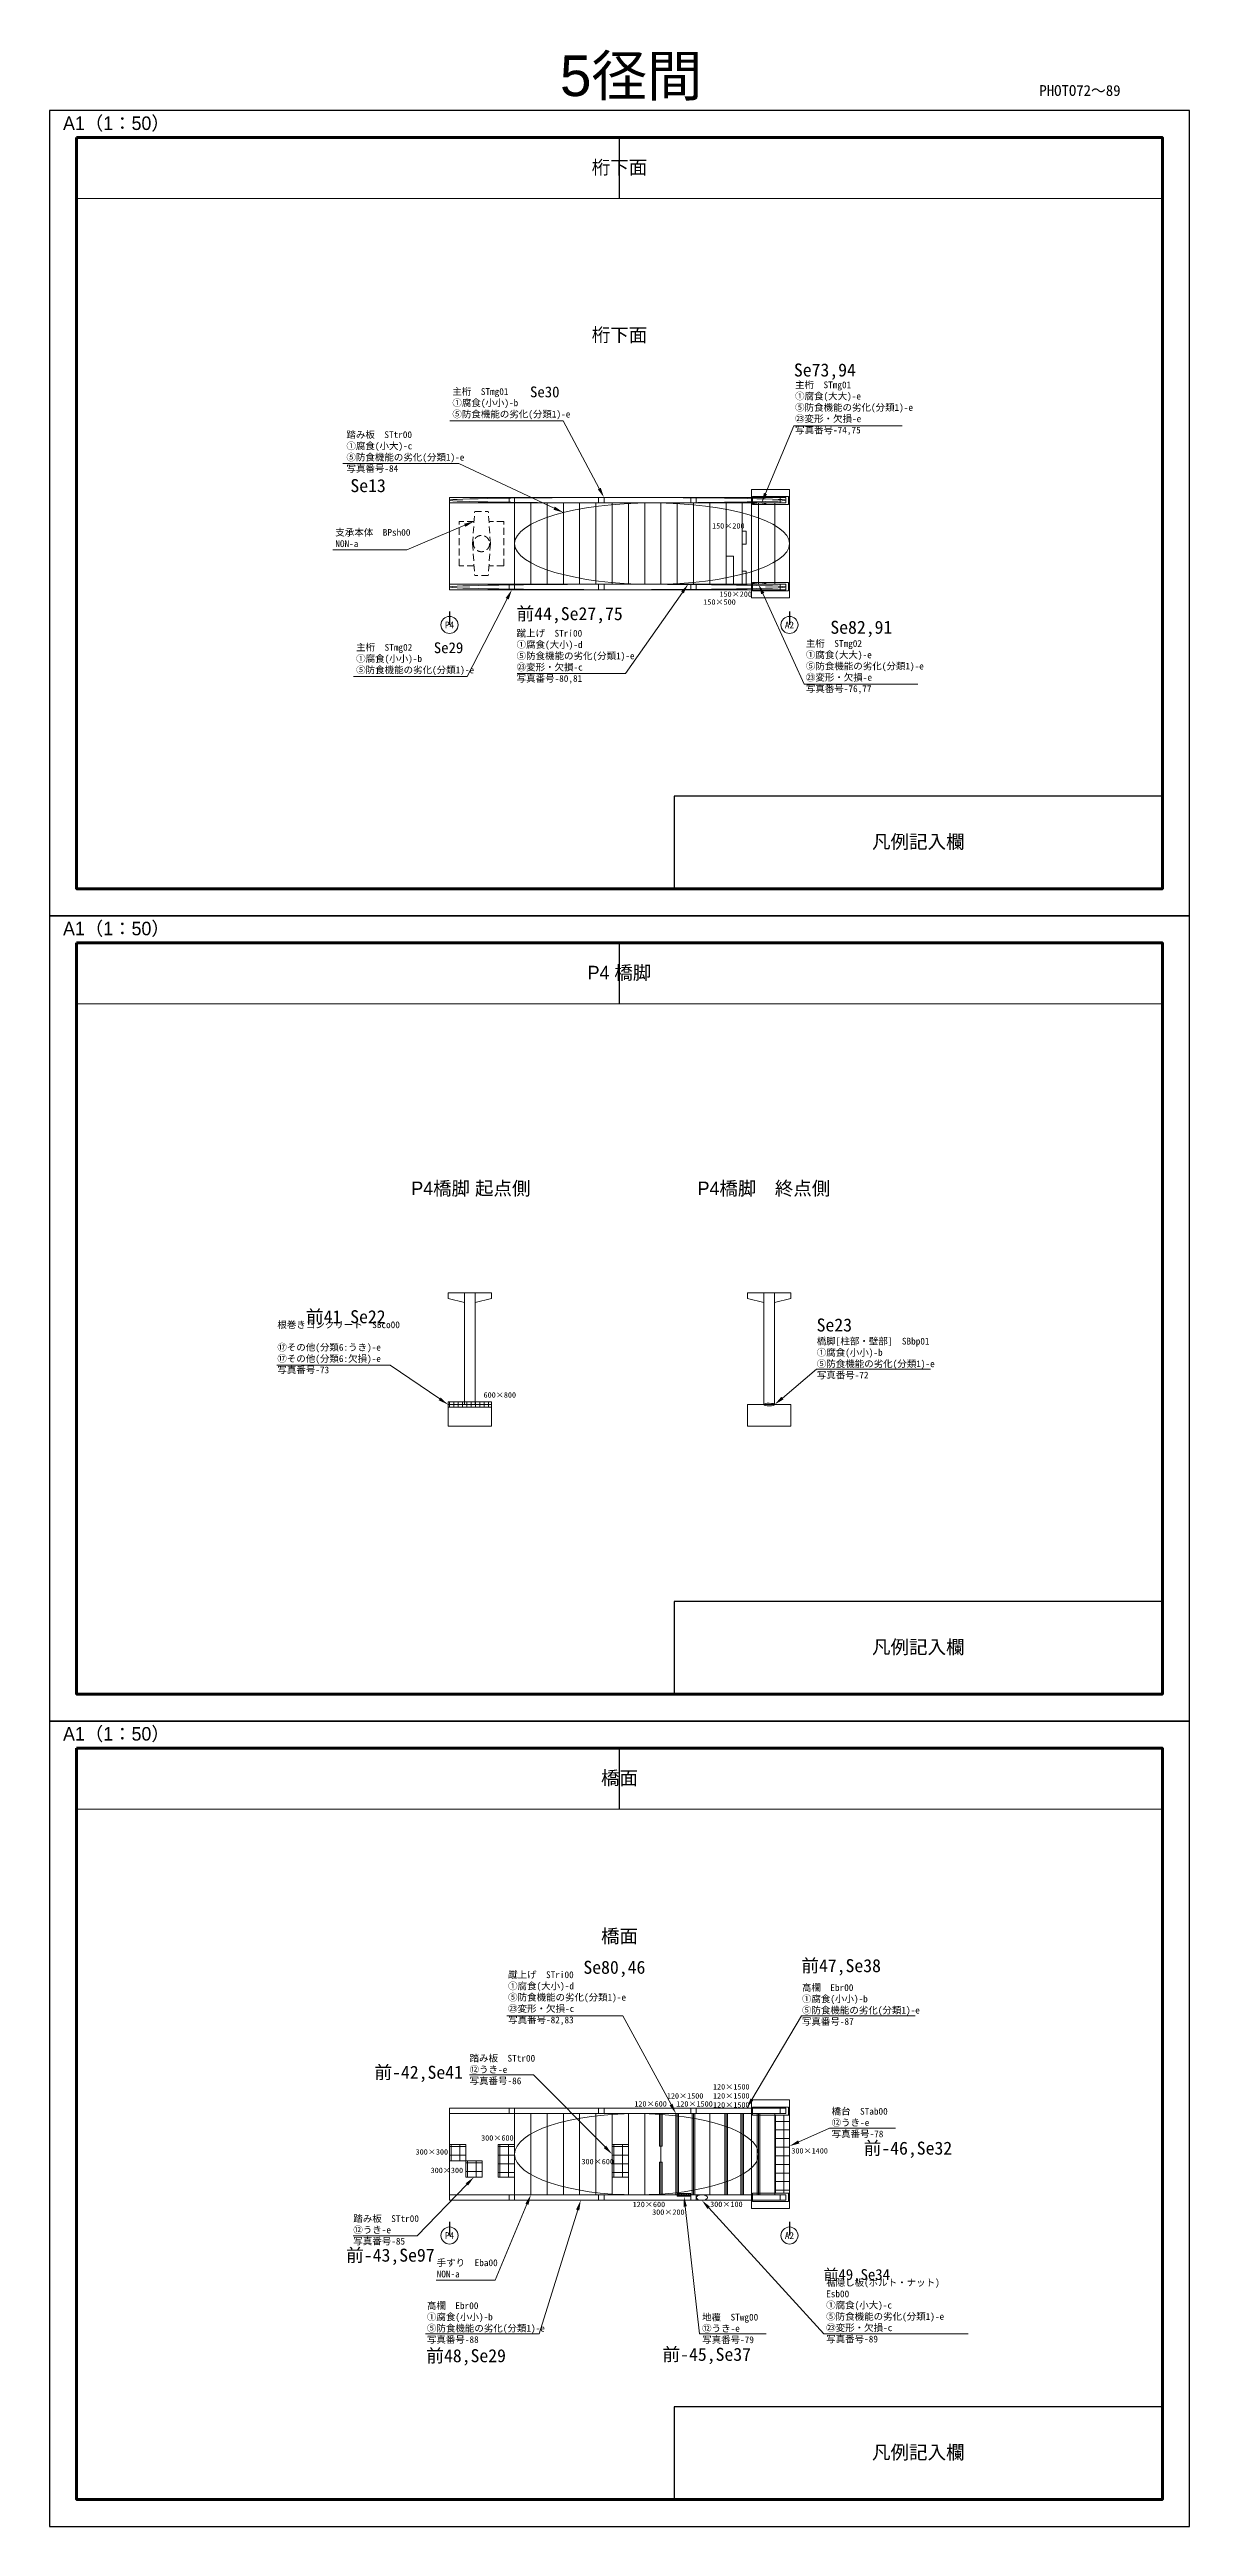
# Model space of a CAD drawing. Header units: millimetres. Extents: x 1420435 to 1630685, y -90750 to 107450.
# Drawn here: x 1588635 to 1630685, y -90750 to 600 of the extents above; entities that cross this region are included whole.
import ezdxf
from ezdxf import colors
from ezdxf.entities.mleader import LeaderData, LeaderLine
from ezdxf.math import Vec2, Vec3

# ---------------------------------------------------------------- set-up
doc = ezdxf.new("R2010")
doc.units = ezdxf.units.MM
doc.linetypes.add('DASHED', pattern=[19.05, 12.7, -6.35])
doc.layers.get('Defpoints').update_dxf_attribs({"color": 4})
for name, color, linetype, lineweight in [('D-DCR-HCH1', 7, 'Continuous', 13), ('D-MTR-FRAM', 7, 'Continuous', 13), ('D-STR', 1, 'Continuous', 13), ('D-STR-HTXT', 7, 'Continuous', 13), ('D-STR-TXT', 7, 'Continuous', 13), ('D-TTL', 2, 'Continuous', 140)]:
    doc.layers.add(name, color=color, linetype=linetype, lineweight=lineweight)
doc.styles.add('MS ゴシック', font='MS Gothic.ttf')
doc.styles.add('MSゴシック', font='MS Gothic.ttf')
doc.styles.get("Standard").update_dxf_attribs({"font": 'arial.ttf'})

msp = doc.modelspace()

# ---------------------------------------------------------------- texts
at = {"layer": 'D-STR-HTXT'}
msp.add_text('5径間', height=1500, dxfattribs=at).set_placement((1607461, -1117))
at = {"layer": 'D-STR-HTXT', "color": 1, "char_height": 250, "attachment_point": 7, "style": 'MSゴシック'}
for s, width, gutter_width, insert in [('主桁\u3000STmg01\\P①腐食(小小)-b\\P⑤防食機能の劣化(分類1)-e\\P\u3000', 5003.85, 50, (1603495, -13388)), ('主桁\u3000STmg01\\P①腐食(大大)-e\\P⑤防食機能の劣化(分類1)-e\\P㉓変形・欠損-e\\P写真番号-74,75', 5003.85, 50, (1616137, -13623)), ('\\pxt4,5;踏み板\u3000STtr00\u3000\\P\\ptz;①腐食(小大)-c\\P⑤防食機能の劣化(分類1)-e\\P写真番号-84', 5003.85, 50, (1599587, -15008)), ('蹴上げ\u3000STri00\u3000\\P①腐食(大小)-d\\P⑤防食機能の劣化(分類1)-e\\P㉓変形・欠損-c\\P写真番号-80,81', 5003.85, 50, (1605865, -22785)), ('主桁\u3000STmg02\\P①腐食(小小)-b\\P⑤防食機能の劣化(分類1)-e\\P\u3000', 5003.85, 50, (1599946, -22823)), ('主桁\u3000STmg02\\P①腐食(大大)-e\\P⑤防食機能の劣化(分類1)-e\\P㉓変形・欠損-e\\P写真番号-76,77\u3000', 5003.85, 50, (1616535, -23162)), ('橋脚[柱部・壁部]\u3000SBbp01\u3000\\P①腐食(小小)-b\\P⑤防食機能の劣化(分類1)-e\\P写真番号-72', 5003.85, 50, (1616937, -48440)), ('蹴上げ\u3000STri00\u3000\\P①腐食(大小)-d\\P⑤防食機能の劣化(分類1)-e\\P㉓変形・欠損-c\\P写真番号-82,83', 4536.57, 25, (1605551, -72259)), ('踏み板\u3000STtr00\u3000\\P⑫うき-e\\P\\pxt12;写真番号-85', 5003.85, 50, (1599841, -80383)), ('地覆\u3000STwg00\u3000\\P⑫うき-e\\P\\pxt12;写真番号-79', 5003.85, 50, (1612708, -84018))]:
    msp.add_mtext_dynamic_manual_height_columns(s, width=width, gutter_width=gutter_width, heights=[0], dxfattribs=dict(at, insert=insert))
at = {"layer": 'D-STR-HTXT', "char_height": 250, "attachment_point": 7, "style": 'MSゴシック'}
for s, width, gutter_width, insert in [('支承本体\u3000BPsh00\u3000\\PNON-a', 5751.12, 50, (1599178, -17754)), ('根巻きコンクリート\u3000SBco00\u3000\\P⑰その他(分類6:うき)-e\\P⑰その他(分類6:欠損)-e\\P写真番号-73', 4536.57, 25, (1597039, -48251)), ('高欄\u3000Ebr00\u3000\\P①腐食(小小)-b\\P⑤防食機能の劣化(分類1)-e\\P\\pxt12;写真番号-87\u3000', 5003.85, 50, (1616389, -72281)), ('踏み板\u3000STtr00\u3000\\P⑫うき-e\\P\\pxt12;写真番号-86', 5003.85, 50, (1604130, -74469)), ('橋台\u3000STab00\u3000\\P⑫うき-e\\P写真番号-78', 5003.85, 50, (1617484, -76427)), ('手すり\u3000Eba00\u3000\\PNON-a', 5751.12, 50, (1602917, -81570)), ('裾隠し板(ボルト・ナット)\u3000Esb00\\P①腐食(小大)-c\\P⑤防食機能の劣化(分類1)-e\\P㉓変形・欠損-c\\P写真番号-89', 5003.85, 50, (1617284, -83992)), ('高欄\u3000Ebr00\u3000\\P①腐食(小小)-b\\P⑤防食機能の劣化(分類1)-e\\P\\pxt12;写真番号-88', 5003.85, 50, (1602556, -84012))]:
    msp.add_mtext_dynamic_manual_height_columns(s, width=width, gutter_width=gutter_width, heights=[0], dxfattribs=dict(at, insert=insert))
at = {"layer": 'D-STR-TXT', "char_height": 500, "attachment_point": 5, "style": 'MS ゴシック'}
for s, insert in [('{\\fMS PGothic|b0|i0|c128|p50;桁下面}', (1609660, -3771)), ('{\\fMS PGothic|b0|i0|c128|p50;桁下面}', (1609660, -9952)), ('{\\fMS PGothic|b0|i0|c128|p50;P4 橋脚}', (1609660, -33471)), ('{\\fMS PGothic|b0|i0|c128|p50;P4橋脚 起点側}', (1604179, -41430)), ('{\\fMS PGothic|b0|i0|c128|p50;P4橋脚\u3000終点側}', (1614990, -41430)), ('{\\fMS PGothic|b0|i0|c128|p50;橋面}', (1609660, -63171)), ('{\\fMS PGothic|b0|i0|c128|p50;橋面}', (1609660, -69004))]:
    msp.add_mtext(s, dxfattribs=dict(at, insert=insert))
at = {"layer": 'D-STR-TXT', "color": 1, "char_height": 200, "attachment_point": 5, "style": 'MSゴシック'}
for s, insert in [('150×200', (1613674, -16969)), ('150×500', (1613350, -19778)), ('150×200', (1613947, -19486)), ('120×1500', (1612081, -74871)), ('120×1500\\P120×1500\\P120×1500', (1613784, -74871)), ('120×600', (1610807, -75166)), ('120×1500', (1612428, -75167)), ('300×300', (1602738, -76938)), ('300×300', (1603292, -77619)), ('120×600', (1610745, -78874)), ('300×200', (1611464, -79158))]:
    msp.add_mtext_dynamic_manual_height_columns(s, width=4536.57, gutter_width=25, heights=[0], dxfattribs=dict(at, insert=insert))
at = {"layer": 'D-STR-TXT', "attachment_point": 5, "style": 'MSゴシック'}
for s, width, gutter_width, insert, char_height in [('P4', 7776.97, 42.9, (1603390, -20621), 250), ('A2', 7776.97, 42.9, (1615930, -20621), 250), ('600×800', 4536.57, 25, (1605245, -49023), 200), ('300×600', 4536.57, 25, (1605156, -76423), 200), ('300×600', 4536.57, 25, (1608856, -77294), 200), ('300×1400', 4536.57, 25, (1616674, -76899), 200), ('300×100', 4536.57, 25, (1613604, -78869), 200), ('P4', 7776.97, 42.9, (1603390, -80021), 250), ('A2', 7776.97, 42.9, (1615930, -80021), 250)]:
    msp.add_mtext_dynamic_manual_height_columns(s, width=width, gutter_width=gutter_width, heights=[0], dxfattribs=dict(at, insert=insert, char_height=char_height))
at = {"layer": 'Defpoints', "style": 'MS ゴシック'}
for s, p in [('PHOTO72～89', (1625149, -1111)), ('Se30', (1606359, -12227)), ('Se29', (1602810, -21662)), ('前49,Se34\u3000', (1617190, -81659))]:
    msp.add_text(s, height=400, dxfattribs=at).set_placement(p)
at = {"layer": 'Defpoints', "char_height": 500}
for s, insert, attachment_point, style in [('{\\fMS PGothic|b0|i0|c128|p50;A1（1：50）}', (1589135, -2150), 4, 'MS ゴシック'), ('{\\fMS PGothic|b0|i0|c128|p50;凡例記入欄}', (1620682, -28643), 5, 'MSゴシック'), ('{\\fMS PGothic|b0|i0|c128|p50;A1（1：50）}', (1589135, -31850), 4, 'MS ゴシック'), ('{\\fMS PGothic|b0|i0|c128|p50;凡例記入欄}', (1620682, -58343), 5, 'MSゴシック'), ('{\\fMS PGothic|b0|i0|c128|p50;A1（1：50）}', (1589135, -61550), 4, 'MS ゴシック'), ('{\\fMS PGothic|b0|i0|c128|p50;凡例記入欄}', (1620682, -88043), 5, 'MSゴシック')]:
    msp.add_mtext(s, dxfattribs=dict(at, insert=insert, attachment_point=attachment_point, style=style))
at = {"layer": 'Defpoints', "char_height": 480, "attachment_point": 1, "style": 'MS ゴシック'}
for s, width, heights, insert in [('Se73,94', 4258.34, [481], (1616094, -10978)), ('Se13', 4258.34, [481], (1599733, -15243)), ('前44,Se27,75', 4258.34, [481], (1605860, -19965)), ('Se82,91', 4258.34, [481], (1617438, -20468)), ('前41 Se22', 6308.21, [685], (1598092, -45894)), ('Se23', 4258.34, [481], (1616932, -46199)), ('Se80,46', 6308.21, [685], (1608328, -69888)), ('前47,Se38', 6349.39, [968], (1616364, -69827)), ('前-42,Se41', 9024.11, [711], (1600618, -73760)), ('前-46,Se32 ', 5824.7, [899], (1618665, -76558)), ('前-43,Se97', 9024.11, [711], (1599574, -80505)), ('前48,Se29', 6349.39, [968], (1602531, -84212)), ('前-45,Se37', 9024.11, [711], (1611244, -84162))]:
    msp.add_mtext_dynamic_manual_height_columns(s, width=width, gutter_width=80, heights=heights, dxfattribs=dict(at, insert=insert))

# ---------------------------------------------------------------- hatches: boundary and pattern name
at = {"layer": 'D-DCR-HCH1'}
h = msp.add_hatch(dxfattribs=at)
h.set_pattern_fill('ANSI37', color=256, scale=50, angle=45)
h.set_pattern_definition([(90, (-230803.2, -108743.49), (-158.75, 0), []), (180, (-230803.2, -108743.49), (0, -158.75), [])])
h.paths.add_polyline_path([(1604937, -49476), (1604937, -49276), (1603337, -49276), (1603337, -49476)])
h = msp.add_hatch(dxfattribs=at)
h.set_pattern_fill('ANSI37', color=256, scale=100, angle=45)
h.set_pattern_definition([(90, (-502315.46, -239957.37), (-317.5, 0), []), (180, (-502315.46, -239957.37), (0, -317.5), [])])
h.paths.add_polyline_path([(1615930, -75581), (1615890, -75581), (1615890, -75581), (1615390, -75581), (1615390, -78461), (1615890, -78461), (1615930, -78461)])
h = msp.add_hatch(dxfattribs=at)
h.set_pattern_fill('ANSI37', color=1, scale=100, angle=45)
h.set_pattern_definition([(90, (-504115.46, -239301.62), (-317.5, 0), []), (180, (-504115.46, -239301.62), (0, -317.5), [])])
h.paths.add_polyline_path([(1603990, -76666), (1603390, -76666), (1603390, -77266), (1603990, -77266)])
h = msp.add_hatch(dxfattribs=at)
h.set_pattern_fill('ANSI37', color=256, scale=100, angle=45)
h.set_pattern_definition([(90, (-502315.46, -239301.62), (-317.5, 0), []), (180, (-502315.46, -239301.62), (0, -317.5), [])])
h.paths.add_polyline_path([(1605790, -76666), (1605190, -76666), (1605190, -77866), (1605790, -77866)])
h = msp.add_hatch(dxfattribs=at)
h.set_pattern_fill('ANSI37', color=256, scale=100, angle=45)
h.set_pattern_definition([(90, (-498115.46, -239301.62), (-317.5, 0), []), (180, (-498115.46, -239301.62), (0, -317.5), [])])
h.paths.add_polyline_path([(1609990, -76666), (1609390, -76666), (1609390, -77866), (1609990, -77866)])
h = msp.add_hatch(dxfattribs=at)
h.set_pattern_fill('ANSI37', color=1, scale=100, angle=45)
h.set_pattern_definition([(90, (-503515.46, -239901.62), (-317.5, 0), []), (180, (-503515.46, -239901.62), (0, -317.5), [])])
h.paths.add_polyline_path([(1604590, -77266), (1603990, -77266), (1603990, -77866), (1604590, -77866)])
h = msp.add_hatch(dxfattribs=at)
h.set_pattern_fill('ANSI37', color=1, scale=20, angle=45)
h.set_pattern_definition([(90, (-501715.456, -240010.93), (-63.5, 0), []), (180, (-501715.456, -240010.93), (-7e-15, -63.5), [])])
h.paths.add_polyline_path([(1612290, -78468), (1611790, -78468), (1611790, -78575), (1612290, -78575)])

# ---------------------------------------------------------------- linework, layer by layer
at = {"layer": 'D-DCR-HCH1', "color": 1}
for points in [[(1614190, -17642), (1614330, -17642), (1614330, -17157), (1614190, -17157)], [(1613590, -19121), (1613869, -19121), (1613869, -18080), (1613590, -18080)], [(1614190, -19121), (1614330, -19121), (1614330, -18636), (1614190, -18636)], [(1611140, -76721), (1611240, -76721), (1611240, -75521), (1611140, -75521)], [(1611740, -78521), (1611840, -78521), (1611840, -75521), (1611740, -75521)], [(1612340, -78521), (1612440, -78521), (1612440, -75521), (1612340, -75521)], [(1613540, -78521), (1613640, -78521), (1613640, -75521), (1613540, -75521)], [(1614140, -78521), (1614240, -78521), (1614240, -75521), (1614140, -75521)], [(1614740, -78521), (1614840, -78521), (1614840, -75521), (1614740, -75521)], [(1603390, -76666), (1603390, -77266), (1603990, -77266), (1603990, -76666)], [(1603990, -77266), (1603990, -77866), (1604590, -77866), (1604590, -77266)], [(1611140, -78521), (1611240, -78521), (1611240, -77321), (1611140, -77321)], [(1611790, -78575), (1612290, -78575), (1612290, -78468), (1611790, -78468)]]:
    msp.add_lwpolyline(points, close=True, dxfattribs=at)
at = {"layer": 'D-DCR-HCH1'}
for points in [[(1603337, -49476), (1604937, -49476), (1604937, -49276), (1603337, -49276)], [(1605190, -76666), (1605190, -77866), (1605790, -77866), (1605790, -76666)], [(1609390, -76666), (1609390, -77866), (1609990, -77866), (1609990, -76666)]]:
    msp.add_lwpolyline(points, close=True, dxfattribs=at)
at = {"layer": 'D-DCR-HCH1', "color": 7}
msp.add_lwpolyline([(1615390, -75581), (1615930, -75581), (1615930, -78461), (1615390, -78461)], close=True, dxfattribs=at)
at = {"layer": 'D-DCR-HCH1', "color": 1}
for centre, major_axis, ratio in [((1609590, -16021), (-6200, 0), 0.016129), ((1610860, -17621), (-5070, 0), 0.295858), ((1614820, -16151), (-250, 0), 0.11421), ((1609590, -19221), (-6200, 0), 0.016129), ((1614820, -19090), (-250, 0), 0.11421), ((1615184, -49375), (-200, 1), 0.249999), ((1610290, -77021), (4500, 0), 0.333333)]:
    msp.add_ellipse(centre, major_axis=major_axis, ratio=ratio, dxfattribs=at)
at = {"layer": 'D-DCR-HCH1'}
msp.add_ellipse((1612698, -78621), major_axis=(-207, 0), ratio=0.482362, dxfattribs=at)
at = {"layer": 'D-MTR-FRAM'}
for points in [[(1589635, -4892), (1589635, -30350), (1629685, -30350), (1629685, -4892)], [(1589635, -34592), (1589635, -60050), (1629685, -60050), (1629685, -34592)], [(1589635, -64292), (1589635, -89750), (1629685, -89750), (1629685, -64292)]]:
    msp.add_lwpolyline(points, close=True, dxfattribs=at)
at = {"layer": 'D-STR', "color": 0}
for p, q in [((1615790, -15921), (1603390, -15921)), ((1603390, -16121), (1603390, -15921)), ((1615790, -16121), (1603390, -16121)), ((1603390, -16121), (1603390, -19121)), ((1605790, -16121), (1605790, -19121)), ((1606390, -16121), (1606390, -19121)), ((1606990, -16121), (1606990, -19121)), ((1607590, -16121), (1607590, -19121)), ((1608190, -16121), (1608190, -19121)), ((1608790, -16121), (1608790, -19121)), ((1609390, -16121), (1609390, -19121)), ((1609990, -16121), (1609990, -19121)), ((1610590, -16121), (1610590, -19121)), ((1611190, -16121), (1611190, -19121)), ((1611790, -16121), (1611790, -19121)), ((1612390, -16121), (1612390, -19121)), ((1612990, -16121), (1612990, -19121)), ((1613590, -16121), (1613590, -19121)), ((1614190, -16121), (1614190, -19121)), ((1614530, -15621), (1615930, -15621)), ((1614530, -15621), (1614530, -15921)), ((1614530, -15921), (1614530, -19321)), ((1615890, -15881), (1614570, -15881)), ((1614570, -16181), (1614570, -15881)), ((1615890, -16181), (1614570, -16181)), ((1614790, -16121), (1614790, -19121)), ((1615390, -16121), (1615390, -19121)), ((1615790, -16121), (1615790, -15921)), ((1615890, -16181), (1615890, -15881)), ((1615930, -15621), (1615930, -19621)), ((1615790, -19121), (1603390, -19121)), ((1603390, -19321), (1603390, -19121)), ((1615890, -19061), (1614570, -19061)), ((1614570, -19061), (1614570, -19361)), ((1615790, -19121), (1615790, -19321)), ((1615890, -19061), (1615890, -19361)), ((1615790, -19321), (1603390, -19321)), ((1614530, -19321), (1614530, -19621)), ((1615930, -19621), (1614530, -19621)), ((1615890, -19361), (1614570, -19361)), ((1603337, -45259), (1604937, -45259)), ((1603337, -45259), (1603337, -45459)), ((1603337, -45459), (1603937, -45609)), ((1604137, -45259), (1603637, -45259)), ((1603937, -49376), (1603937, -45259)), ((1603937, -45259), (1604337, -45259)), ((1604637, -45259), (1604137, -45259)), ((1604337, -49376), (1604337, -45259)), ((1604937, -45459), (1604337, -45609)), ((1604937, -45259), (1604937, -45459)), ((1614384, -45259), (1615984, -45259)), ((1614384, -45259), (1614384, -45459)), ((1614384, -45459), (1614984, -45609)), ((1615184, -45259), (1614684, -45259)), ((1614984, -49376), (1614984, -45259)), ((1614984, -45259), (1615384, -45259)), ((1615684, -45259), (1615184, -45259)), ((1615384, -49376), (1615384, -45259)), ((1615984, -45459), (1615384, -45609)), ((1615984, -45259), (1615984, -45459)), ((1603337, -49376), (1604937, -49376)), ((1604137, -49376), (1604537, -49376)), ((1614384, -49376), (1615984, -49376)), ((1615184, -49376), (1615584, -49376)), ((1615790, -75321), (1603390, -75321)), ((1603390, -75521), (1603390, -75321)), ((1615790, -75521), (1603390, -75521)), ((1603390, -75521), (1603390, -78521)), ((1605790, -75521), (1605790, -78521)), ((1606390, -75521), (1606390, -78521)), ((1606990, -75521), (1606990, -78521)), ((1607590, -75521), (1607590, -78521)), ((1608190, -75521), (1608190, -78521)), ((1608790, -75521), (1608790, -78521)), ((1609390, -75521), (1609390, -78521)), ((1609990, -75521), (1609990, -78521)), ((1610590, -75521), (1610590, -78521)), ((1611190, -75521), (1611190, -78521)), ((1611790, -75521), (1611790, -78521)), ((1612390, -75521), (1612390, -78521)), ((1612990, -75521), (1612990, -78521)), ((1613590, -75521), (1613590, -78521)), ((1614190, -75521), (1614190, -78521)), ((1614530, -75021), (1615930, -75021)), ((1614530, -75021), (1614530, -75321)), ((1614530, -75321), (1614530, -78721)), ((1615890, -75281), (1614570, -75281)), ((1614570, -75581), (1614570, -75281)), ((1615890, -75581), (1614570, -75581)), ((1614790, -75521), (1614790, -78521)), ((1615390, -75521), (1615390, -78521)), ((1615790, -75521), (1615790, -75321)), ((1615890, -75581), (1615890, -75281)), ((1615930, -75021), (1615930, -79021)), ((1615790, -78521), (1603390, -78521)), ((1603390, -78721), (1603390, -78521)), ((1615890, -78461), (1614570, -78461)), ((1614570, -78461), (1614570, -78761)), ((1615790, -78521), (1615790, -78721)), ((1615890, -78461), (1615890, -78761)), ((1615790, -78721), (1603390, -78721)), ((1614530, -78721), (1614530, -79021)), ((1615930, -79021), (1614530, -79021)), ((1615890, -78761), (1614570, -78761))]:
    msp.add_line(p, q, dxfattribs=at)
at = {"layer": 'D-STR', "color": 0, "linetype": 'DASHED', "ltscale": 20}
for p, q in [((1604240, -17621), (1604320, -16441)), ((1604320, -16441), (1604820, -16441)), ((1604900, -17621), (1604820, -16441)), ((1603750, -18441), (1603750, -16801)), ((1604296, -16801), (1603750, -16801)), ((1605390, -16801), (1604845, -16801)), ((1605390, -18441), (1605390, -16801)), ((1604240, -17621), (1604320, -18801)), ((1604900, -17621), (1604820, -18801)), ((1604296, -18441), (1603750, -18441)), ((1604820, -18801), (1604320, -18801)), ((1605390, -18441), (1604845, -18441))]:
    msp.add_line(p, q, dxfattribs=at)
at = {"layer": 'D-STR', "color": 0}
for points in [[(1605790, -16121), (1605590, -16121), (1605590, -15921), (1605790, -15921)], [(1609090, -16121), (1608890, -16121), (1608890, -15921), (1609090, -15921)], [(1612490, -16121), (1612290, -16121), (1612290, -15921), (1612490, -15921)], [(1615790, -16121), (1615590, -16121), (1615590, -15921), (1615790, -15921)], [(1605790, -19121), (1605590, -19121), (1605590, -19321), (1605790, -19321)], [(1609090, -19121), (1608890, -19121), (1608890, -19321), (1609090, -19321)], [(1612490, -19121), (1612290, -19121), (1612290, -19321), (1612490, -19321)], [(1615790, -19121), (1615590, -19121), (1615590, -19321), (1615790, -19321)], [(1603337, -49376), (1604937, -49376), (1604937, -50176), (1603337, -50176)], [(1614384, -49376), (1615984, -49376), (1615984, -50176), (1614384, -50176)], [(1605790, -75521), (1605590, -75521), (1605590, -75321), (1605790, -75321)], [(1609090, -75521), (1608890, -75521), (1608890, -75321), (1609090, -75321)], [(1612490, -75521), (1612290, -75521), (1612290, -75321), (1612490, -75321)], [(1615790, -75521), (1615590, -75521), (1615590, -75321), (1615790, -75321)], [(1605790, -78521), (1605590, -78521), (1605590, -78721), (1605790, -78721)], [(1609090, -78521), (1608890, -78521), (1608890, -78721), (1609090, -78721)], [(1612490, -78521), (1612290, -78521), (1612290, -78721), (1612490, -78721)], [(1615790, -78521), (1615590, -78521), (1615590, -78721), (1615790, -78721)]]:
    msp.add_lwpolyline(points, close=True, dxfattribs=at)
at = {"layer": 'D-STR', "color": 0, "linetype": 'DASHED', "ltscale": 20}
msp.add_circle((1604570, -17621), 300, dxfattribs=at)
for start, end in [(172.24295, 187.75705), (352.24295, 7.75705)]:
    msp.add_arc((1604570, -17621), 330, start, end, dxfattribs=at)
at = {"layer": 'D-STR-TXT'}
for centre in [(1603390, -20621), (1615930, -20621), (1603390, -80021), (1615930, -80021)]:
    msp.add_circle(centre, 315, dxfattribs=at)
at = {"layer": 'D-TTL', "linetype": 'Continuous'}
for points in [[(1589635, -2650), (1629685, -2650), (1629685, -30350), (1589635, -30350)], [(1589635, -32350), (1629685, -32350), (1629685, -60050), (1589635, -60050)], [(1589635, -62050), (1629685, -62050), (1629685, -89750), (1589635, -89750)]]:
    msp.add_lwpolyline(points, close=True, dxfattribs=at)
at = {"layer": 'Defpoints'}
for p, q in [((1609660, -4892), (1609660, -2650)), ((1603390, -20121), (1603390, -20621)), ((1615930, -20121), (1615930, -20621)), ((1609660, -34592), (1609660, -32350)), ((1609660, -64292), (1609660, -62050)), ((1603390, -79521), (1603390, -80021)), ((1615930, -79521), (1615930, -80021))]:
    msp.add_line(p, q, dxfattribs=at)
at = {"layer": 'Defpoints', "linetype": 'Continuous'}
for points in [[(1588635, -31350), (1630685, -31350), (1630685, -1650), (1588635, -1650)], [(1588635, -61050), (1630685, -61050), (1630685, -31350), (1588635, -31350)], [(1588635, -90750), (1630685, -90750), (1630685, -61050), (1588635, -61050)]]:
    msp.add_lwpolyline(points, close=True, dxfattribs=at)
at = {"layer": 'Defpoints'}
for points in [[(1611678, -30350), (1629685, -30350), (1629685, -26935), (1611678, -26935)], [(1611678, -60050), (1629685, -60050), (1629685, -56635), (1611678, -56635)], [(1611678, -89750), (1629685, -89750), (1629685, -86335), (1611678, -86335)]]:
    msp.add_lwpolyline(points, close=True, dxfattribs=at)

msp.set_redraw_order([(e.dxf.handle, doc.entitydb.next_handle()) for e in msp.query("TEXT MTEXT ATTDEF DIMENSION ARC_DIMENSION")])  # texts and dimensions are drawn at this point

# ---------------------------------------------------------------- leaders
at = {"layer": 'D-STR-HTXT', "color": 1}
ml = msp.add_multileader_mtext('Standard', dxfattribs=at)
ml.set_content('', color=1, style='MSゴシック')
ml.set_leader_properties(color=256, linetype='ByLayer', lineweight=13)
ml.build(insert=Vec2(0, 0))
ml.multileader.update_dxf_attribs({"text_left_attachment_type": 8, "text_right_attachment_type": 5, "dogleg_length": 2359, "arrow_head_size": 375})
ctx = ml.context
ctx.base_point, ctx.char_height, ctx.arrow_head_size, ctx.plane_origin = Vec3(1603400, -13089), 400, 375, Vec3(1612611, -17085)
ctx.left_attachment, ctx.right_attachment, ctx.text_align_type = 8, 5, 2
notes = []
notes.append((ctx, [(1, (1, 1, 0), (1607586, -13089), (-1, 0), 4182, [(0, [(1609090, -15921)], 0, [])])]))
ctx.mtext.insert, ctx.mtext.alignment, ctx.mtext.flow_direction = Vec3(1603402, -12689), 3, 5
ml = msp.add_multileader_mtext('Standard', dxfattribs=at)
ml.set_content('', color=1, style='MSゴシック')
ml.set_leader_properties(color=256, linetype='ByLayer', lineweight=13)
ml.build(insert=Vec2(0, 0))
ml.multileader.update_dxf_attribs({"text_left_attachment_type": 8, "text_right_attachment_type": 5, "dogleg_length": 2500, "arrow_head_size": 375})
ctx = ml.context
ctx.base_point, ctx.char_height, ctx.arrow_head_size, ctx.plane_origin = Vec3(1620086, -13272), 400, 375, Vec3(1622554, -11658)
ctx.left_attachment, ctx.right_attachment, ctx.text_align_type = 8, 5, 2
notes.append((ctx, [(0, (1, 1, 0), (1616095, -13272), (1, 0), 3991, [(0, [(1614899, -16121)], 0, [])])]))
ctx.mtext.insert, ctx.mtext.alignment, ctx.mtext.flow_direction = Vec3(1620088, -12872), 3, 5
ml = msp.add_multileader_mtext('Standard', dxfattribs=at)
ml.set_content('', color=1, style='MSゴシック')
ml.set_leader_properties(color=256, linetype='ByLayer', lineweight=13)
ml.build(insert=Vec2(0, 0))
ml.multileader.update_dxf_attribs({"text_left_attachment_type": 8, "text_right_attachment_type": 5, "dogleg_length": 2948, "arrow_head_size": 375})
ctx = ml.context
ctx.base_point, ctx.char_height, ctx.arrow_head_size, ctx.plane_origin = Vec3(1599459, -14662), 400, 375, Vec3(1608814, -18658)
ctx.left_attachment, ctx.right_attachment, ctx.text_align_type = 8, 5, 2
notes.append((ctx, [(1, (1, 1, 0), (1603739, -14662), (-1, 0), 4277, [(0, [(1607590, -16475)], 0, [])])]))
ctx.mtext.insert, ctx.mtext.alignment, ctx.mtext.flow_direction = Vec3(1599461, -14262), 3, 5
at = {"layer": 'D-STR-HTXT'}
ml = msp.add_multileader_mtext('Standard', dxfattribs=at)
ml.set_content('', color=1, style='MSゴシック')
ml.set_leader_properties(color=256, linetype='ByLayer', lineweight=13)
ml.build(insert=Vec2(0, 0))
ml.multileader.update_dxf_attribs({"text_left_attachment_type": 8, "text_right_attachment_type": 5, "dogleg_length": 2948, "arrow_head_size": 375})
ctx = ml.context
ctx.base_point, ctx.char_height, ctx.arrow_head_size, ctx.plane_origin = Vec3(1599082, -17852), 400, 375, Vec3(1594847, -21404)
ctx.left_attachment, ctx.right_attachment, ctx.text_align_type = 8, 5, 2
notes.append((ctx, [(0, (1, 1, 0), (1601813, -17852), (-1, 0), 2726, [(0, [(1604296, -16801)], 0, [])])]))
ctx.mtext.insert, ctx.mtext.alignment, ctx.mtext.flow_direction = Vec3(1599084, -17452), 3, 5
at = {"layer": 'D-STR-HTXT', "color": 1}
ml = msp.add_multileader_mtext('Standard', dxfattribs=at)
ml.set_content('', color=1, style='MSゴシック')
ml.set_leader_properties(color=256, linetype='ByLayer', lineweight=13)
ml.build(insert=Vec2(0, 0))
ml.multileader.update_dxf_attribs({"text_left_attachment_type": 8, "text_right_attachment_type": 5, "dogleg_length": 2500, "arrow_head_size": 375})
ctx = ml.context
ctx.base_point, ctx.char_height, ctx.arrow_head_size, ctx.plane_origin = Vec3(1605885, -22413), 400, 375, Vec3(1612320, -20800)
ctx.left_attachment, ctx.right_attachment, ctx.text_align_type = 8, 5, 2
notes.append((ctx, [(1, (1, 1, 0), (1609880, -22413), (-1, 0), 3991, [(0, [(1612197, -19112)], 0, [])])]))
ctx.mtext.insert, ctx.mtext.alignment, ctx.mtext.flow_direction = Vec3(1605887, -22013), 3, 5
ml = msp.add_multileader_mtext('Standard', dxfattribs=at)
ml.set_content('', color=1, style='MSゴシック')
ml.set_leader_properties(color=256, linetype='ByLayer', lineweight=13)
ml.build(insert=Vec2(0, 0))
ml.multileader.update_dxf_attribs({"text_left_attachment_type": 8, "text_right_attachment_type": 5, "dogleg_length": 2500, "arrow_head_size": 375})
ctx = ml.context
ctx.base_point, ctx.char_height, ctx.arrow_head_size, ctx.plane_origin = Vec3(1620665, -22804), 400, 375, Vec3(1622928, -21148)
ctx.left_attachment, ctx.right_attachment, ctx.text_align_type = 8, 5, 2
notes.append((ctx, [(0, (1, 1, 0), (1616470, -22804), (1, 0), 4196, [(0, [(1614790, -19121)], 0, [])])]))
ctx.mtext.insert, ctx.mtext.alignment, ctx.mtext.flow_direction = Vec3(1620667, -22404), 3, 5
ml = msp.add_multileader_mtext('Standard', dxfattribs=at)
ml.set_content('', color=1, style='MSゴシック')
ml.set_leader_properties(color=256, linetype='ByLayer', lineweight=13)
ml.build(insert=Vec2(0, 0))
ml.multileader.update_dxf_attribs({"text_left_attachment_type": 8, "text_right_attachment_type": 5, "dogleg_length": 2359, "arrow_head_size": 375})
ctx = ml.context
ctx.base_point, ctx.char_height, ctx.arrow_head_size, ctx.plane_origin = Vec3(1599850, -22524), 400, 375, Vec3(1609062, -26520)
ctx.left_attachment, ctx.right_attachment, ctx.text_align_type = 8, 5, 2
notes.append((ctx, [(1, (1, 1, 0), (1604036, -22524), (-1, 0), 4182, [(0, [(1605690, -19321)], 0, [])])]))
ctx.mtext.insert, ctx.mtext.alignment, ctx.mtext.flow_direction = Vec3(1599852, -22124), 3, 5
at = {"layer": 'D-STR-HTXT'}
ml = msp.add_multileader_mtext('Standard', dxfattribs=at)
ml.set_content('')
ml.set_leader_properties(color=256, linetype='ByLayer', lineweight=13)
ml.build(insert=Vec2(0, 0))
ml.multileader.update_dxf_attribs({"text_left_attachment_type": 8, "text_right_attachment_type": 5, "dogleg_length": 5000, "arrow_head_size": 375})
ctx = ml.context
ctx.base_point, ctx.char_height, ctx.arrow_head_size, ctx.landing_gap_size, ctx.plane_origin = Vec3(1597022, -47915), 100, 375, 1, Vec3(1597114, -48773)
ctx.left_attachment, ctx.right_attachment = 8, 5
notes.append((ctx, [(1, (1, 1, 0), (1601199, -47915), (-1, 0), 4177, [(0, [(1603337, -49376)], 0, [])])]))
ctx.mtext, ml.multileader.dxf.content_type = None, 0
at = {"layer": 'D-STR-HTXT', "color": 1}
ml = msp.add_multileader_mtext('Standard', dxfattribs=at)
ml.set_content('', color=1, style='MSゴシック')
ml.set_leader_properties(color=256, linetype='ByLayer', lineweight=13)
ml.build(insert=Vec2(0, 0))
ml.multileader.update_dxf_attribs({"text_left_attachment_type": 8, "text_right_attachment_type": 5, "dogleg_length": 2500, "arrow_head_size": 375})
ctx = ml.context
ctx.base_point, ctx.char_height, ctx.arrow_head_size, ctx.plane_origin = Vec3(1621132, -48068), 400, 375, Vec3(1623392, -46454)
ctx.left_attachment, ctx.right_attachment, ctx.text_align_type = 8, 5, 2
notes.append((ctx, [(0, (1, 1, 0), (1616933, -48068), (1, 0), 4199, [(0, [(1615384, -49375)], 0, [])])]))
ctx.mtext.insert, ctx.mtext.alignment, ctx.mtext.flow_direction = Vec3(1621134, -47668), 3, 5
ml = msp.add_multileader_mtext('Standard', dxfattribs=at)
ml.set_content('')
ml.set_leader_properties(color=256, linetype='ByLayer', lineweight=13)
ml.build(insert=Vec2(0, 0))
ml.multileader.update_dxf_attribs({"text_left_attachment_type": 8, "text_right_attachment_type": 5, "dogleg_length": 5000, "arrow_head_size": 375})
ctx = ml.context
ctx.base_point, ctx.char_height, ctx.arrow_head_size, ctx.landing_gap_size, ctx.plane_origin = Vec3(1605504, -71915), 100, 375, 1, Vec3(1606600, -72773)
ctx.left_attachment, ctx.right_attachment = 8, 5
notes.append((ctx, [(1, (1, 1, 0), (1609789, -71915), (-1, 0), 4285, [(0, [(1611740, -75521)], 0, [])])]))
ctx.mtext, ml.multileader.dxf.content_type = None, 0
at = {"layer": 'D-STR-HTXT'}
ml = msp.add_multileader_mtext('Standard', dxfattribs=at)
ml.set_content('', color=1, style='MSゴシック')
ml.set_leader_properties(color=256, linetype='ByLayer', lineweight=13)
ml.build(insert=Vec2(0, 0))
ml.multileader.update_dxf_attribs({"text_left_attachment_type": 8, "text_right_attachment_type": 5, "dogleg_length": 4099, "arrow_head_size": 375})
ctx = ml.context
ctx.base_point, ctx.char_height, ctx.arrow_head_size, ctx.plane_origin = Vec3(1620565, -71915), 400, 375, Vec3(1623521, -70296)
ctx.left_attachment, ctx.right_attachment, ctx.text_align_type = 8, 5, 2
notes.append((ctx, [(0, (1, 1, 0), (1616373, -71915), (1, 0), 4192, [(0, [(1614356, -75321)], 0, [])])]))
ctx.mtext.insert, ctx.mtext.alignment, ctx.mtext.flow_direction = Vec3(1620567, -71515), 3, 5
ml = msp.add_multileader_mtext('Standard', dxfattribs=at)
ml.set_content('', color=1, style='MSゴシック')
ml.set_leader_properties(color=256, linetype='ByLayer', lineweight=13)
ml.build(insert=Vec2(0, 0))
ml.multileader.update_dxf_attribs({"text_left_attachment_type": 8, "text_right_attachment_type": 5, "dogleg_length": 4192, "arrow_head_size": 375})
ctx = ml.context
ctx.base_point, ctx.char_height, ctx.arrow_head_size, ctx.plane_origin = Vec3(1604126, -74097), 400, 375, Vec3(1609415, -72483)
ctx.left_attachment, ctx.right_attachment, ctx.text_align_type = 8, 5, 2
notes.append((ctx, [(1, (1, 1, 0), (1606490, -74097), (-1, 0), 2359, [(0, [(1609390, -77021)], 0, [])])]))
ctx.mtext.insert, ctx.mtext.alignment, ctx.mtext.flow_direction = Vec3(1604128, -73697), 3, 5
ml = msp.add_multileader_mtext('Standard', dxfattribs=at)
ml.set_content('', color=1, style='MSゴシック')
ml.set_leader_properties(color=256, linetype='ByLayer', lineweight=13)
ml.build(insert=Vec2(0, 0))
ml.multileader.update_dxf_attribs({"text_left_attachment_type": 8, "text_right_attachment_type": 5, "dogleg_length": 4192, "arrow_head_size": 375})
ctx = ml.context
ctx.base_point, ctx.char_height, ctx.arrow_head_size, ctx.plane_origin = Vec3(1619843, -76055), 400, 375, Vec3(1622769, -74442)
ctx.left_attachment, ctx.right_attachment, ctx.text_align_type = 8, 5, 2
notes.append((ctx, [(0, (1, 1, 0), (1617409, -76055), (1, 0), 2434, [(0, [(1615930, -76723)], 0, [])])]))
ctx.mtext.insert, ctx.mtext.alignment, ctx.mtext.flow_direction = Vec3(1619845, -75655), 3, 5
at = {"layer": 'D-STR-HTXT', "color": 1}
ml = msp.add_multileader_mtext('Standard', dxfattribs=at)
ml.set_content('', color=1, style='MSゴシック')
ml.set_leader_properties(color=256, linetype='ByLayer', lineweight=13)
ml.build(insert=Vec2(0, 0))
ml.multileader.update_dxf_attribs({"text_left_attachment_type": 8, "text_right_attachment_type": 5, "dogleg_length": 4192, "arrow_head_size": 375})
ctx = ml.context
ctx.base_point, ctx.char_height, ctx.arrow_head_size, ctx.plane_origin = Vec3(1599837, -80031), 400, 375, Vec3(1605126, -78417)
ctx.left_attachment, ctx.right_attachment, ctx.text_align_type = 8, 5, 2
notes.append((ctx, [(1, (1, 1, 0), (1602201, -80031), (-1, 0), 2359, [(0, [(1604290, -77866)], 0, [])])]))
ctx.mtext.insert, ctx.mtext.alignment, ctx.mtext.flow_direction = Vec3(1599839, -79631), 3, 5
at = {"layer": 'D-STR-HTXT'}
ml = msp.add_multileader_mtext('Standard', dxfattribs=at)
ml.set_content('', color=1, style='MSゴシック')
ml.set_leader_properties(color=256, linetype='ByLayer', lineweight=13)
ml.build(insert=Vec2(0, 0))
ml.multileader.update_dxf_attribs({"text_left_attachment_type": 8, "text_right_attachment_type": 5, "dogleg_length": 2948, "arrow_head_size": 375})
ctx = ml.context
ctx.base_point, ctx.char_height, ctx.arrow_head_size, ctx.plane_origin = Vec3(1602900, -81668), 400, 375, Vec3(1598103, -85220)
ctx.left_attachment, ctx.right_attachment, ctx.text_align_type = 8, 5, 2
notes.append((ctx, [(0, (1, 1, 0), (1605068, -81668), (-1, 0), 2164, [(0, [(1606390, -78521)], 0, [])])]))
ctx.mtext.insert, ctx.mtext.alignment, ctx.mtext.flow_direction = Vec3(1602902, -81268), 3, 5
ml = msp.add_multileader_mtext('Standard', dxfattribs=at)
ml.set_content('', color=1, style='MSゴシック')
ml.set_leader_properties(color=256, linetype='ByLayer', lineweight=13)
ml.build(insert=Vec2(0, 0))
ml.multileader.update_dxf_attribs({"text_left_attachment_type": 8, "text_right_attachment_type": 5, "dogleg_length": 4099, "arrow_head_size": 375})
ctx = ml.context
ctx.base_point, ctx.char_height, ctx.arrow_head_size, ctx.plane_origin = Vec3(1602500, -83646), 400, 375, Vec3(1609689, -82026)
ctx.left_attachment, ctx.right_attachment, ctx.text_align_type = 8, 5, 2
notes.append((ctx, [(1, (1, 1, 0), (1606696, -83646), (-1, 0), 4192, [(0, [(1608230, -78721)], 0, [])])]))
ctx.mtext.insert, ctx.mtext.alignment, ctx.mtext.flow_direction = Vec3(1602502, -83246), 3, 5
at = {"layer": 'D-STR-HTXT', "color": 1}
ml = msp.add_multileader_mtext('Standard', dxfattribs=at)
ml.set_content('', color=1, style='MSゴシック')
ml.set_leader_properties(color=256, linetype='ByLayer', lineweight=13)
ml.build(insert=Vec2(0, 0))
ml.multileader.update_dxf_attribs({"text_left_attachment_type": 8, "text_right_attachment_type": 5, "dogleg_length": 4199, "arrow_head_size": 375})
ctx = ml.context
ctx.base_point, ctx.char_height, ctx.arrow_head_size, ctx.plane_origin = Vec3(1615064, -83646), 400, 375, Vec3(1617993, -82032)
ctx.left_attachment, ctx.right_attachment, ctx.text_align_type = 8, 5, 2
notes.append((ctx, [(0, (1, 1, 0), (1612613, -83646), (1, 0), 2450, [(0, [(1612040, -78575)], 0, [])])]))
ctx.mtext.insert, ctx.mtext.alignment, ctx.mtext.flow_direction = Vec3(1615066, -83246), 3, 5
at = {"layer": 'D-STR-HTXT'}
ml = msp.add_multileader_mtext('Standard', dxfattribs=at)
ml.set_content('', color=1, style='MSゴシック')
ml.set_leader_properties(color=256, linetype='ByLayer', lineweight=13)
ml.build(insert=Vec2(0, 0))
ml.multileader.update_dxf_attribs({"text_left_attachment_type": 8, "text_right_attachment_type": 5, "dogleg_length": 2948, "arrow_head_size": 375})
ctx = ml.context
ctx.base_point, ctx.char_height, ctx.arrow_head_size, ctx.plane_origin = Vec3(1622523, -83646), 400, 375, Vec3(1626327, -87641)
ctx.left_attachment, ctx.right_attachment, ctx.text_align_type = 8, 5, 2
notes.append((ctx, [(0, (1, 1, 0), (1617198, -83646), (1, 0), 5326, [(0, [(1612698, -78721)], 0, [])])]))
ctx.mtext.insert, ctx.mtext.alignment, ctx.mtext.flow_direction = Vec3(1622525, -83246), 3, 5
for ctx, leaders in notes:
    for number, flags, end, landing, length, lines in leaders:
        leader = LeaderData()
        leader.index, (leader.has_last_leader_line, leader.has_dogleg_vector, leader.attachment_direction) = number, flags
        leader.last_leader_point, leader.dogleg_vector, leader.dogleg_length = Vec3(end), Vec3(landing), length
        for number, points, colour, breaks in lines:
            line = LeaderLine()
            line.index, line.vertices, line.color, line.breaks = number, Vec3.list(points), colors.encode_raw_color(colour), breaks
            leader.lines.append(line)
        ctx.leaders.append(leader)

doc.saveas('drawing.dxf')
